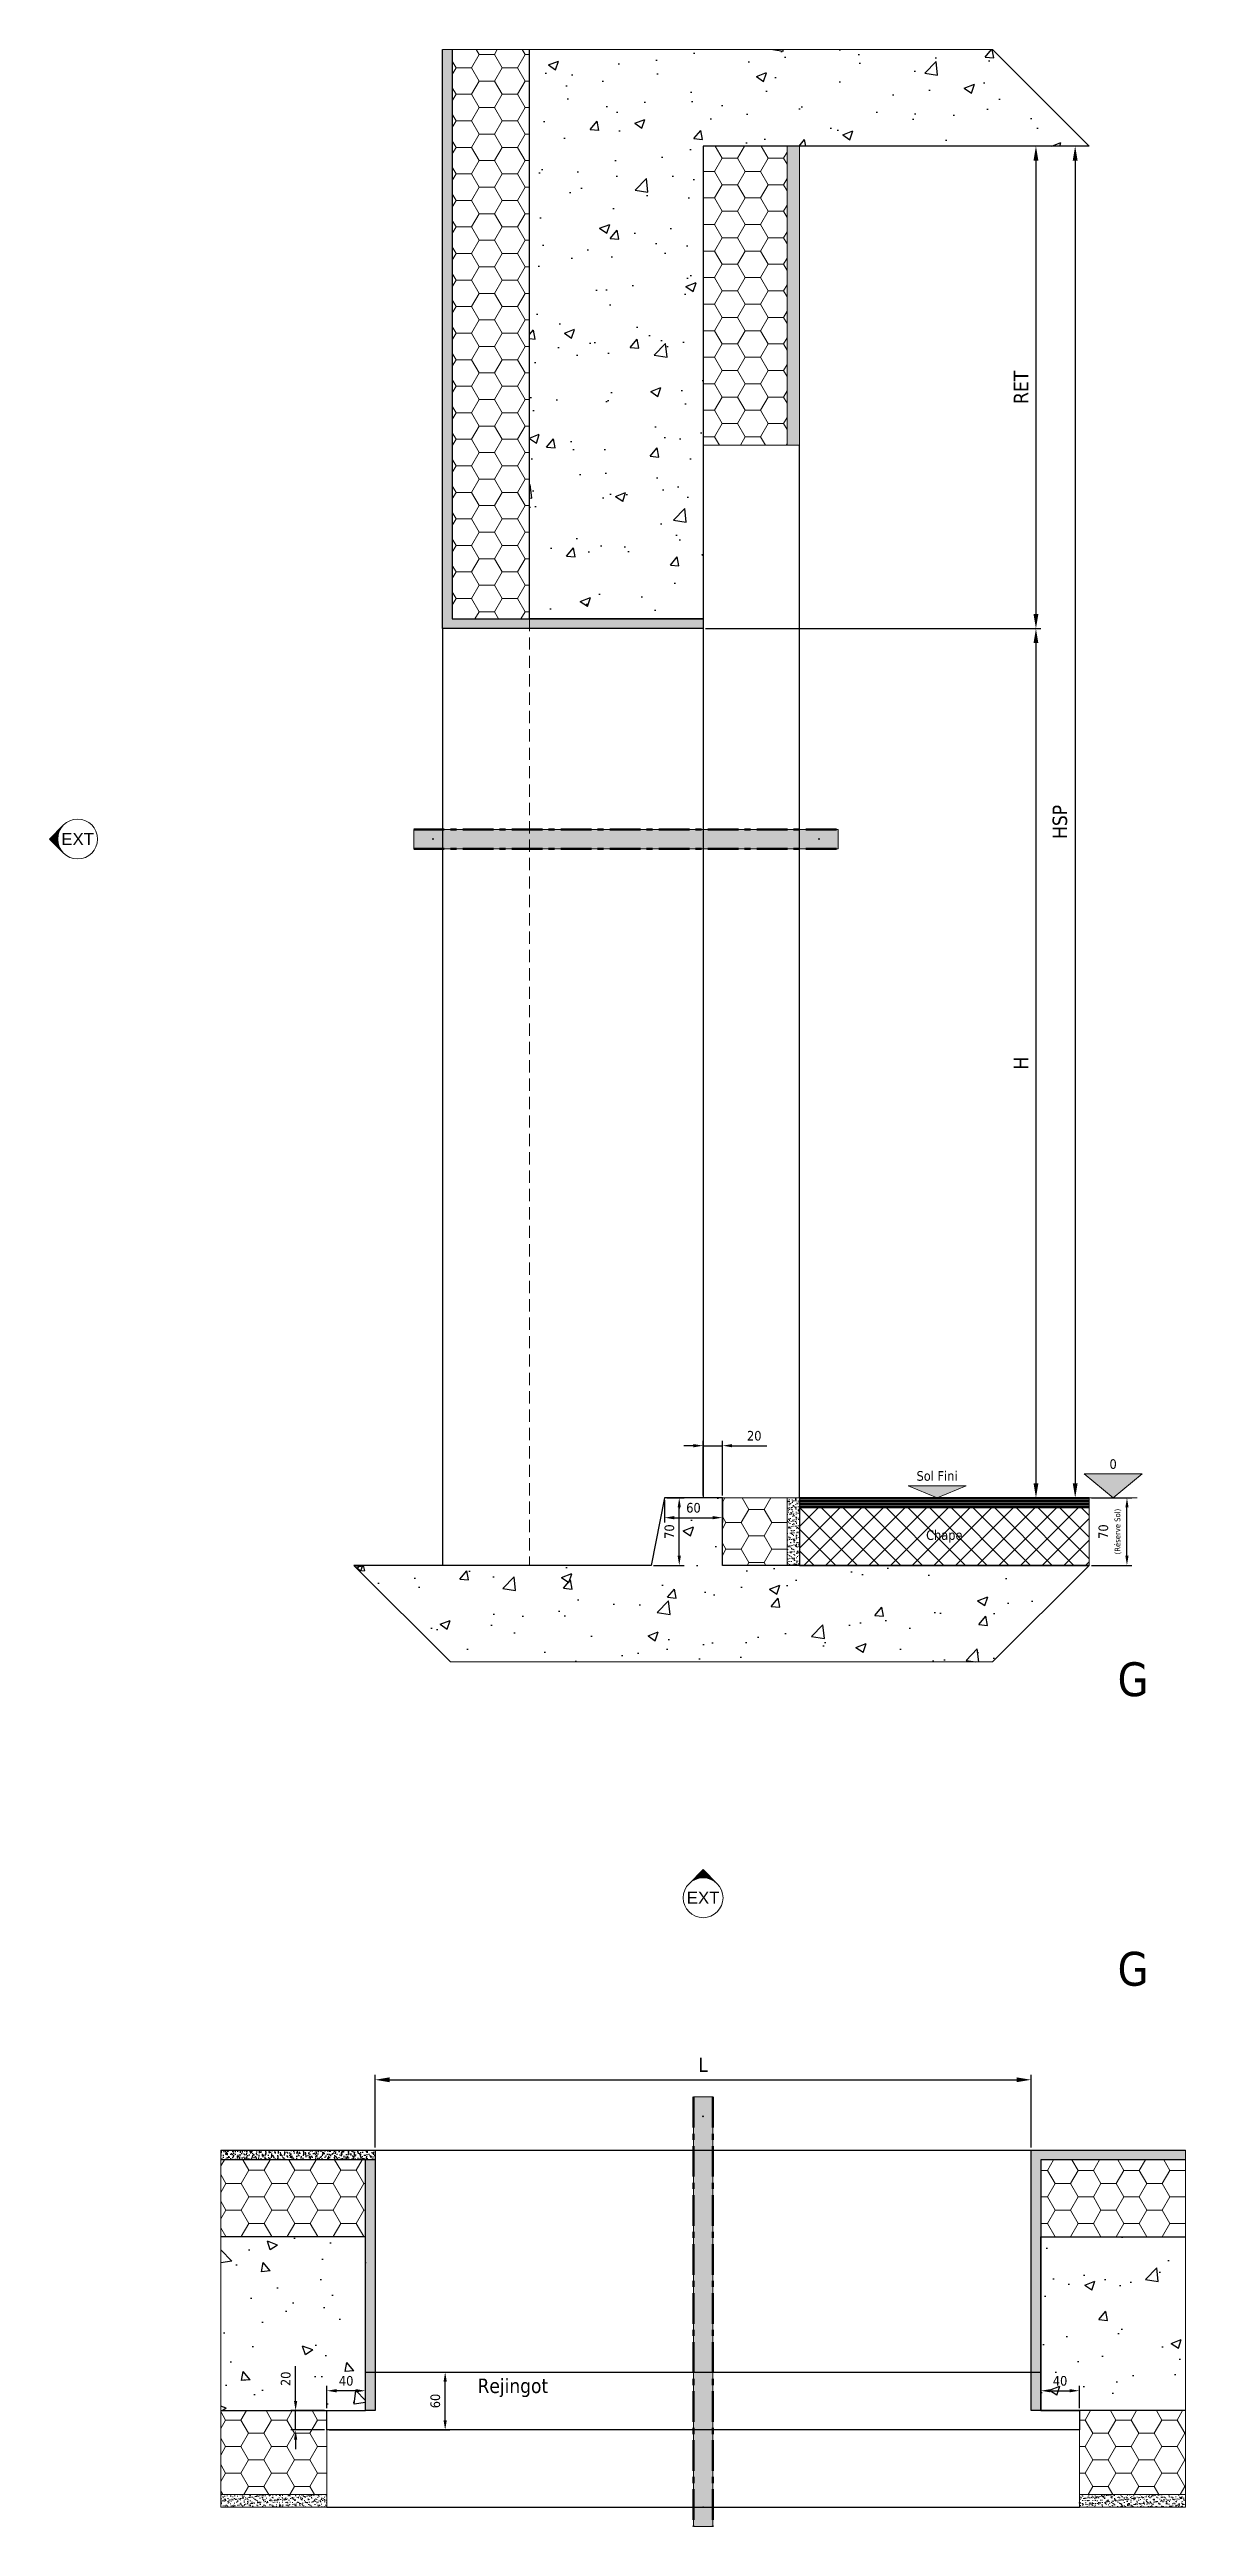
# Model space of a CAD drawing. Header units: millimetres. Extents: x -20000 to 230000, y -17405 to 25402.
# Drawn here: x 64340 to 65518, y 4028 to 6594 of the extents above; entities that cross this region are included whole.
import ezdxf
from ezdxf.enums import TextEntityAlignment as Align

# ---------------------------------------------------------------- set-up
doc = ezdxf.new("R2010")
doc.units = ezdxf.units.MM
doc.header["$PDMODE"] = 35
doc.header["$PDSIZE"] = 0.5
doc.linetypes.add('AXES', pattern=[50.800000000000004, 31.75, -6.35, 6.35, -6.35])
doc.linetypes.add('CACHE', pattern=[9.524999999999999, 6.35, -3.175])
doc.layers.get('0').update_dxf_attribs({"lineweight": 13})
doc.layers.get('Defpoints').update_dxf_attribs({"true_color": 0xc2a584})
for name, color, linetype, lineweight in [('0 - 1 (validé)', 3, 'Continuous', 13), ('1 - Axe', 1, 'AXES', 0), ('1 - BETON', 251, 'Continuous', 25), ('1 - Béton', 251, 'Continuous', 25), ('1 - Cotation', 32, 'Continuous', 13), ('1 - INTERROMPU', 253, 'CACHE', 13), ('1 - Isolant', 132, 'Continuous', 13), ('1 - Platre', 252, 'Continuous', 13), ('1 - Texte', 7, 'Continuous', 13), ('Texte', 7, 'Continuous', 13)]:
    doc.layers.add(name, color=color, linetype=linetype, lineweight=lineweight)
for name, color, linetype, lineweight, plot in [('0 - Invisible', 43, 'Continuous', 0, False), ('0 - Trame', 1, 'Continuous', 0, False), ('Non visible', 163, 'Continuous', 25, False)]:
    doc.layers.add(name, color=color, linetype=linetype, lineweight=lineweight, plot=plot)
doc.layers.add('1 - Cache', color=7, linetype='Continuous', lineweight=0, true_color=0xffffff)
doc.styles.get("Standard").update_dxf_attribs({"font": 'ARIALUNI.TTF'})
doc.styles.add('Texte Poralu', font='tahomabd.ttf')
doc.dimstyles.new('100 - 1000', dxfattribs={"dimtxt": 15, "dimasz": 15, "dimexe": 5, "dimexo": 2.5, "dimgap": 8, "dimtad": 1, "dimdec": 1, "dimtxsty": 'Texte Poralu', "dimcen": 10, "dimazin": 0, "dimtfac": 1, "dimtdec": 1, "dimtmove": 0, "dimatfit": 3, "dimfxl": 1, "dimarcsym": 0})
doc.dimstyles.new('30 - 1000', dxfattribs={"dimtxt": 10, "dimasz": 10, "dimexe": 5, "dimexo": 2.5, "dimgap": 5, "dimtad": 1, "dimdec": 1, "dimtxsty": 'Texte Poralu', "dimcen": 5, "dimazin": 0, "dimtfac": 1, "dimtdec": 1, "dimtmove": 0, "dimatfit": 3, "dimfxl": 1, "dimarcsym": 0})

msp = doc.modelspace()

# ---------------------------------------------------------------- texts
at = {"layer": '1 - Texte', "insert": (64783.64020490275, 4181.175707928429), "char_height": 15, "attachment_point": 1, "style": 'Texte Poralu'}
msp.add_mtext_dynamic_manual_height_columns('Rejingot', width=98.00237297415151, gutter_width=300, heights=[0], dxfattribs=at)

# ---------------------------------------------------------------- blocks, each defined once
blk = doc.blocks.new('*U441')
at = {"layer": '1 - Isolant'}
h = blk.add_hatch(dxfattribs=at)
h.set_pattern_fill('HONEY', color=256, scale=5, style=0)
h.set_pattern_definition([(0, (110.0000906813123, 79.99999999999812), (23.8125, 13.748153225), [15.875, -31.75]), (120, (110.0000906813123, 79.99999999999812), (-23.81249994797095, 13.74815331511695), [15.87499999999995, -31.7499999999999]), (59.99999999999999, (110.0000906813123, 79.99999999999812), (5.202904551637744e-08, 27.49630654011694), [-31.75, 15.875])])
h.paths.add_polyline_path([(-149.9999933903616, 0), (0, -9.094947017729282e-13), (-8.952838470577262e-13, 79.99999999999818), (-149.9999933903625, 79.99999999999906)])
at = {"layer": '0 - Invisible'}
blk.add_lwpolyline([(-149.9999933903625, 79.99999999999906), (-149.9999933903616, 0)], dxfattribs=at)
at = {"layer": '1 - Isolant'}
blk.add_lwpolyline([(-149.9999933903616, 0), (0, 0), (0, 0), (0, -9.094947017729282e-13), (-8.952838470577262e-13, 79.99999999999818), (-149.9999933903625, 79.99999999999906)], dxfattribs=at)
blk = doc.blocks.new('*U1389')
at = {"layer": '1 - Isolant'}
h = blk.add_hatch(dxfattribs=at)
h.set_pattern_fill('HONEY', color=256, scale=5)
h.set_pattern_definition([(0, (204.9998914205589, -1.4210854715202e-14), (23.8125, 13.748153225), [15.875, -31.75]), (120, (204.9998914205589, -1.4210854715202e-14), (-23.81249994797095, 13.74815331511695), [15.87499999999996, -31.74999999999991]), (59.99999999999999, (204.9998914205589, -1.4210854715202e-14), (5.202904551637744e-08, 27.49630654011694), [-31.75, 15.875])])
h.paths.add_polyline_path([(-149.9999999999709, -87.00000000000001), (-149.9999999999709, 0), (-40.00007220401312, 0), (-40.00007220401312, -87.00000000000001)])
at = {"layer": '1 - Platre'}
h = blk.add_hatch(dxfattribs=at)
h.set_pattern_fill('AR-SAND', color=256, scale=0.1)
h.set_pattern_definition([(37.50000000000001, (204.9998914205589, -1.4210854715202e-14), (-0.1600031295984046, 4.894132373293424), [0, -3.860800000000001, 0, -4.318000000000001, 0, -4.1275]), (7.499999999999999, (204.9998914205589, -1.4210854715202e-14), (4.495232831380027, 7.168251005683543), [0, -2.0828, 0, -3.4798, 0, -1.3335]), (327.5, (201.8756914205589, -1.4210854715202e-14), (7.90992370241458, 0.01437184678545691), [0, -1.27, 0, -4.572, 0, -5.969]), (317.5, (201.8756914205589, -1.4210854715202e-14), (7.635564524722972, 2.229293232572162), [0, -0.635, 0, -2.9972, 0, -3.429])])
h.paths.add_polyline_path([(-149.9999999999709, -100), (-149.9999999999709, -87.00000000000001), (-40.00007220401312, -87.00000000000001), (-40.00007220401312, -100)])
at = {"layer": '0 - Invisible'}
for points in [[(-149.9999999999709, -87.00000000000001), (-149.9999999999709, 0)], [(-149.9999999999709, -100), (-149.9999999999709, -87.00000000000001)]]:
    blk.add_lwpolyline(points, dxfattribs=at)
at = {"layer": '1 - Isolant'}
blk.add_lwpolyline([(-149.9999999999709, 0), (-40.00007220401312, 0), (-40.00007220401312, -87.00000000000001), (-149.9999999999709, -87.00000000000001)], dxfattribs=at)
at = {"layer": '1 - Platre'}
blk.add_lwpolyline([(-149.9999999999709, -87.00000000000001), (-40.00007220401312, -87.00000000000001), (-40.00007220401312, -100), (-149.9999999999709, -100)], dxfattribs=at)
blk = doc.blocks.new('*U1390')
at = {"layer": '1 - Isolant'}
h = blk.add_hatch(dxfattribs=at)
h.set_pattern_fill('HONEY', color=256, scale=5)
h.set_pattern_definition([(0, (79.99994836091537, -1.4210854715202e-14), (23.8125, 13.748153225), [15.875, -31.75]), (120, (79.99994836091537, -1.4210854715202e-14), (-23.81249994797095, 13.74815331511695), [15.87499999999996, -31.74999999999991]), (59.99999999999999, (79.99994836091537, -1.4210854715202e-14), (5.202904551637744e-08, 27.49630654011694), [-31.75, 15.875])])
h.paths.add_polyline_path([(150.0000385328185, -87.00000000000001), (150.0000385328185, 0), (39.99990982809688, 0), (39.99990982809688, -87.00000000000001)])
at = {"layer": '1 - Platre'}
h = blk.add_hatch(dxfattribs=at)
h.set_pattern_fill('AR-SAND', color=256, scale=0.1)
h.set_pattern_definition([(37.50000000000001, (79.99994836091537, -1.4210854715202e-14), (-0.1600031295984046, 4.894132373293424), [0, -3.860800000000001, 0, -4.318000000000001, 0, -4.1275]), (7.499999999999999, (79.99994836091537, -1.4210854715202e-14), (4.495232831380027, 7.168251005683543), [0, -2.0828, 0, -3.4798, 0, -1.3335]), (327.5, (76.87574836091537, -1.4210854715202e-14), (7.90992370241458, 0.01437184678545691), [0, -1.27, 0, -4.572, 0, -5.969]), (317.5, (76.87574836091537, -1.4210854715202e-14), (7.635564524722972, 2.229293232572162), [0, -0.635, 0, -2.9972, 0, -3.429])])
h.paths.add_polyline_path([(150.0000385328185, -100), (150.0000385328185, -87.00000000000001), (39.99990982809688, -87.00000000000001), (39.99990982809688, -100)])
at = {"layer": '0 - Invisible'}
for points in [[(150.0000385328185, -87.00000000000001), (150.0000385328185, 0)], [(150.0000385328185, -100), (150.0000385328185, -87.00000000000001)]]:
    blk.add_lwpolyline(points, dxfattribs=at)
at = {"layer": '1 - Isolant'}
blk.add_lwpolyline([(150.0000385328185, 0), (39.99990982809688, 0), (39.99990982809688, -87.00000000000001), (150.0000385328185, -87.00000000000001)], dxfattribs=at)
at = {"layer": '1 - Platre'}
blk.add_lwpolyline([(150.0000385328185, -87.00000000000001), (39.99990982809688, -87.00000000000001), (39.99990982809688, -100), (150.0000385328185, -100)], dxfattribs=at)
blk = doc.blocks.new('*U442')
at = {"layer": '1 - Isolant'}
h = blk.add_hatch(dxfattribs=at)
h.set_pattern_fill('HONEY', color=256, scale=5, style=0)
h.set_pattern_definition([(0, (110.0000906813141, 79.99999999999812), (23.8125, 13.748153225), [15.875, -31.75]), (120, (110.0000906813141, 79.99999999999812), (-23.81249994797095, 13.74815331511695), [15.87499999999995, -31.7499999999999]), (59.99999999999999, (110.0000906813141, 79.99999999999812), (5.202904551637744e-08, 27.49630654011694), [-31.75, 15.875])])
h.paths.add_polyline_path([(-149.9999933903616, 0), (1.818989403545856e-12, -9.094947017729282e-13), (9.237055564881302e-13, 79.99999999999818), (-149.9999933903625, 79.99999999999906)])
at = {"layer": '0 - Invisible'}
blk.add_lwpolyline([(-149.9999933903625, 79.99999999999906), (-149.9999933903616, 0)], dxfattribs=at)
at = {"layer": '1 - Isolant'}
blk.add_lwpolyline([(-149.9999933903616, 0), (0, 0), (0, 0), (1.818989403545856e-12, -9.094947017729282e-13), (9.237055564881302e-13, 79.99999999999818), (-149.9999933903625, 79.99999999999906)], dxfattribs=at)
blk = doc.blocks.new('*D1437')
at = {"layer": '1 - Cotation', "color": 0, "lineweight": -2, "transparency": 16777216}
for p, q in [((64677.49986391538, 4420.428416253084), (64677.49986391538, 4495.743389969402)), ((65357.49999169959, 4420.428078769466), (65357.49999169959, 4495.743389969402)), ((64692.49986391538, 4490.743389969402), (65342.49999169959, 4490.743389969402))]:
    blk.add_line(p, q, dxfattribs=at)
at = {"layer": '1 - Cotation', "color": 0, "transparency": 16777216}
for points in [[(64692.49986391538, 4493.243389969402), (64692.49986391538, 4488.243389969402), (64677.49986391538, 4490.743389969402)], [(65342.49999169959, 4493.243389969402), (65342.49999169959, 4488.243389969402), (65357.49999169959, 4490.743389969402)]]:
    blk.add_solid(points, dxfattribs=at)
at = {"layer": 'Defpoints', "color": 0, "transparency": 16777216}
for p in [(65357.49999169959, 4490.743389969402), (64677.49986391538, 4417.928416253084), (65357.49999169959, 4417.928078769466)]:
    blk.add_point(p, dxfattribs=at)
at = {"layer": '1 - Cotation', "color": 0, "transparency": 16777216, "insert": (65017.49992780748, 4506.243389969402), "char_height": 15, "attachment_point": 5, "style": 'Texte Poralu'}
blk.add_mtext('L', dxfattribs=at)
blk = doc.blocks.new('*U435')
at = {"layer": '1 - BETON'}
h = blk.add_hatch(dxfattribs=at)
h.set_pattern_fill('CONCRETE', color=256, scale=15, style=0, pattern_type=2)
h.set_pattern_definition([(49.99999999999999, (-49.99996146718152, -20.00000000000003), (107.589027390113, -9.412820247389266), [11.25, -123.75]), (355, (-49.99996146718152, -20.00000000000003), (-20.81270004195, 112.8288200550018), [9, -99]), (100.4514, (-41.03420946718152, -20.78440100000003), (86.77640725710323, 103.415931309143), [9.5610285, -105.1713168]), (46.18420000000002, (-49.99996146718152, 9.999999999999977), (160.0861572938467, -24.82785214935271), [16.87499999999996, -185.6249999999997]), (96.6356, (-36.65944971718152, 7.931003949999974), (140.1994058323055, 146.1176806350663), [14.3415432, -157.75695]), (351.1842, (-49.99996146718152, 9.999999999999977), (140.1992917700441, 146.1177901387987), [13.5, -148.5]), (21, (-34.99996146718152, 2.499999999999975), (89.53605781776925, -60.39283359980082), [11.25, -123.75]), (326.0000000000001, (-34.99996146718152, 2.499999999999975), (36.49729978823726, 108.772506757028), [9, -99]), (71.4514, (-27.53862651718151, -2.532740900000025), (126.0333942872235, 48.37957450649286), [9.5610285, -105.1713168]), (37.50000000000001, (-49.99996146718152, -20.00000000000003), (1.8239782975936, 49.93407807469672), [0, -97.8, 0, -100.5, 0, -99.375]), (7.499999999999999, (-49.99996146718152, -20.00000000000003), (39.46043061632229, 59.16175678235403), [0, -57.3, 0, -95.55, 0, -37.875]), (327.5, (-83.44996146718152, -20.00000000000003), (80.07336542586135, -3.383230760156963), [0, -37.5, 0, -117, 0, -155.25]), (317.5, (-98.44996146718152, -20.00000000000003), (87.47792540135794, 15.01574734984766), [0, -48.75, 0, -77.69999999999999, 0, -110.25])])
h.paths.add_polyline_path([(150.0000385328185, 179.9999999999999), (150.0000385328185, 0), (0, 0), (0, 180)])
at = {"layer": '0 - Invisible'}
blk.add_lwpolyline([(150.0000385328185, 179.9999999999999), (150.0000385328185, 0)], dxfattribs=at)
at = {"layer": '1 - BETON'}
blk.add_lwpolyline([(150.0000385328185, 0), (0, 0), (0, 180), (150.0000385328185, 179.9999999999999)], dxfattribs=at)
blk = doc.blocks.new('*U434')
at = {"layer": '1 - BETON'}
h = blk.add_hatch(dxfattribs=at)
h.set_pattern_fill('CONCRETE', color=256, scale=15, style=0, pattern_type=2)
h.set_pattern_definition([(49.99999999999999, (-50.00000000000003, -20.00000000000003), (107.589027390113, -9.412820247389266), [11.25, -123.75]), (355, (-50.00000000000003, -20.00000000000003), (-20.81270004195, 112.8288200550018), [9, -99]), (100.4514, (-41.03424800000003, -20.78440100000002), (86.77640725710323, 103.415931309143), [9.5610285, -105.1713168]), (46.18420000000002, (-50.00000000000003, 9.999999999999977), (160.0861572938467, -24.82785214935271), [16.87499999999996, -185.6249999999997]), (96.6356, (-36.65948825000003, 7.931003949999974), (140.1994058323055, 146.1176806350663), [14.3415432, -157.75695]), (351.1842, (-50.00000000000003, 9.999999999999977), (140.1992917700441, 146.1177901387987), [13.5, -148.5]), (21, (-35.00000000000003, 2.499999999999975), (89.53605781776925, -60.39283359980082), [11.25, -123.75]), (326.0000000000001, (-35.00000000000003, 2.499999999999975), (36.49729978823726, 108.772506757028), [9, -99]), (71.4514, (-27.53866505000002, -2.532740900000025), (126.0333942872235, 48.37957450649286), [9.5610285, -105.1713168]), (37.50000000000001, (-50.00000000000003, -20.00000000000003), (1.8239782975936, 49.93407807469672), [0, -97.8, 0, -100.5, 0, -99.375]), (7.499999999999999, (-50.00000000000003, -20.00000000000003), (39.46043061632229, 59.16175678235403), [0, -57.3, 0, -95.55, 0, -37.875]), (327.5, (-83.45000000000003, -20.00000000000003), (80.07336542586135, -3.383230760156963), [0, -37.5, 0, -117, 0, -155.25]), (317.5, (-98.45000000000003, -20.00000000000003), (87.47792540135794, 15.01574734984766), [0, -48.75, 0, -77.69999999999999, 0, -110.25])])
h.paths.add_polyline_path([(150, 179.9999999999999), (150, 0), (0, 0), (0, 180)])
at = {"layer": '0 - Invisible'}
blk.add_lwpolyline([(150, 179.9999999999999), (150, 0)], dxfattribs=at)
at = {"layer": '1 - BETON'}
blk.add_lwpolyline([(150, 0), (0, 0), (0, 180), (150, 179.9999999999999)], dxfattribs=at)
blk = doc.blocks.new('*D1438')
at = {"layer": '1 - Cotation', "color": 0, "lineweight": -2, "transparency": 16777216}
for p, q in [((64669.99987917117, 4187.928406744628), (64755.12176650812, 4187.928406744628)), ((64750.12176650812, 4137.928406744617), (64750.12176650812, 4177.928406744628)), ((64629.99990323918, 4127.928406744617), (64755.12176650812, 4127.928406744617))]:
    blk.add_line(p, q, dxfattribs=at)
at = {"layer": '1 - Cotation', "color": 0, "transparency": 16777216}
for points in [[(64748.45509984146, 4177.928406744628), (64751.78843317478, 4177.928406744628), (64750.12176650812, 4187.928406744628)], [(64748.45509984146, 4137.928406744617), (64751.78843317478, 4137.928406744617), (64750.12176650812, 4127.928406744617)]]:
    blk.add_solid(points, dxfattribs=at)
at = {"layer": 'Defpoints', "color": 0, "transparency": 16777216}
for p in [(64667.49987917117, 4187.928406744628), (64750.12176650812, 4187.928406744628), (64627.49990323918, 4127.928406744617)]:
    blk.add_point(p, dxfattribs=at)
at = {"layer": '1 - Cotation', "color": 0, "transparency": 16777216, "insert": (64739.91693104808, 4157.928406744633), "char_height": 10, "attachment_point": 5, "rotation": 90, "style": 'Texte Poralu'}
blk.add_mtext('60', dxfattribs=at)
blk = doc.blocks.new('*D1439')
at = {"layer": '1 - Cotation', "color": 0, "lineweight": -2, "transparency": 16777216}
for p, q in [((64627.49997544319, 4150.428406744617), (64627.49997544319, 4173.551336453995)), ((64657.49997544319, 4168.551336453995), (64637.49997544319, 4168.551336453995)), ((64667.49997544319, 4150.428406744617), (64667.49997544319, 4173.551336453995))]:
    blk.add_line(p, q, dxfattribs=at)
at = {"layer": '1 - Cotation', "color": 0, "transparency": 16777216}
for points in [[(64637.49997544319, 4170.218003120662), (64637.49997544319, 4166.884669787328), (64627.49997544319, 4168.551336453995)], [(64657.49997544319, 4170.218003120662), (64657.49997544319, 4166.884669787328), (64667.49997544319, 4168.551336453995)]]:
    blk.add_solid(points, dxfattribs=at)
at = {"layer": 'Defpoints', "color": 0, "transparency": 16777216}
for p in [(64627.49997544319, 4168.551336453995), (64627.49997544319, 4147.928406744617), (64667.49997544319, 4147.928406744617)]:
    blk.add_point(p, dxfattribs=at)
at = {"layer": '1 - Cotation', "color": 0, "transparency": 16777216, "insert": (64647.49997544319, 4178.756171914035), "char_height": 10, "attachment_point": 5, "style": 'Texte Poralu'}
blk.add_mtext('40', dxfattribs=at)
blk = doc.blocks.new('*D1440')
at = {"layer": '1 - Cotation', "color": 0, "lineweight": -2, "transparency": 16777216}
for p, q in [((65367.4999754432, 4150.428406744617), (65367.4999754432, 4173.551336453995)), ((65377.4999754432, 4168.551336453995), (65397.50006561512, 4168.551336453995)), ((65407.50006561512, 4150.428406744617), (65407.50006561512, 4173.551336453995))]:
    blk.add_line(p, q, dxfattribs=at)
at = {"layer": '1 - Cotation', "color": 0, "transparency": 16777216}
for points in [[(65377.4999754432, 4170.218003120662), (65377.4999754432, 4166.884669787328), (65367.4999754432, 4168.551336453995)], [(65397.50006561512, 4170.218003120662), (65397.50006561512, 4166.884669787328), (65407.50006561512, 4168.551336453995)]]:
    blk.add_solid(points, dxfattribs=at)
at = {"layer": 'Defpoints', "color": 0, "transparency": 16777216}
for p in [(65407.50006561512, 4168.551336453995), (65367.4999754432, 4147.928406744617), (65407.50006561512, 4147.928406744617)]:
    blk.add_point(p, dxfattribs=at)
at = {"layer": '1 - Cotation', "color": 0, "transparency": 16777216, "insert": (65387.50002052916, 4178.756171914035), "char_height": 10, "attachment_point": 5, "style": 'Texte Poralu'}
blk.add_mtext('40', dxfattribs=at)
blk = doc.blocks.new('*U1391')
at = {"layer": '1 - Cache'}
blk.add_hatch(color=256, dxfattribs=at).paths.add_polyline_path([(-10.00098641521721, 19.99950676198393), (-9.97903840574168, -425.000498093618), (10.02096156993235, -424.9995116662377), (9.999013560456817, 20.00049318936413)])
at = {"layer": '0 - Invisible'}
blk.add_lwpolyline([(-10.00098641521721, 19.99950676198393), (-9.97903840574168, -425.000498093618), (10.02096156993235, -424.9995116662377), (9.999013560456817, 20.00049318936413)], close=True, dxfattribs=at)
for p in [(0, 0), (0.01997515471514385, -405.0000049042537)]:
    blk.add_point(p, dxfattribs=at)
at = {"layer": '1 - Axe', "lineweight": 50}
for p, q in [((-10.00098641521721, 19.99950676198393), (-9.97903840574168, -425.000498093618)), ((9.999013560456817, 20.00049318936413), (10.02096156993235, -424.9995116662377))]:
    blk.add_line(p, q, dxfattribs=at)
blk = doc.blocks.new('*U498')
at = {"layer": '1 - BETON'}
h = blk.add_hatch(dxfattribs=at)
h.set_pattern_fill('AR-SAND', color=256, scale=0.1)
h.set_pattern_definition([(37.50000000000001, (49.99994055178092, -59.99999524586235), (-0.1600031295984046, 4.894132373293424), [0, -3.860800000000001, 0, -4.318000000000001, 0, -4.1275]), (7.499999999999999, (49.99994055178092, -59.99999524586235), (4.495232831380027, 7.168251005683543), [0, -2.0828, 0, -3.4798, 0, -1.3335]), (327.5, (46.87574055178092, -59.99999524586235), (7.90992370241458, 0.01437184678545762), [0, -1.27, 0, -4.572, 0, -5.969]), (317.5, (46.87574055178092, -59.99999524586235), (7.635564524722972, 2.229293232572163), [0, -0.635, 0, -2.9972, 0, -3.429])])
h.paths.add_polyline_path([(-150.0000594482191, 10), (-150.0000594482191, 0), (0, 0), (0, -259.9999952458624), (10, -259.9999952458624), (10, 10)])
at = {"layer": '0 - Invisible'}
blk.add_lwpolyline([(-150.0000594482191, 10), (-150.0000594482191, 0)], dxfattribs=at)
at = {"layer": '1 - BETON'}
blk.add_lwpolyline([(-150.0000594482191, 0), (0, 0), (0, -259.9999952458624), (10, -259.9999952458624), (10, 10), (-150.0000594482191, 10)], dxfattribs=at)
blk = doc.blocks.new('*U679')
at = {"layer": '1 - BETON'}
h = blk.add_hatch(dxfattribs=at)
h.set_pattern_fill('AR-SAND', color=256, scale=0.1)
h.set_pattern_definition([(37.50000000000001, (0, -59.9999999998895), (-0.1600031295984046, 4.894132373293424), [0, -3.860800000000001, 0, -4.318000000000001, 0, -4.1275]), (7.499999999999999, (0, -59.9999999998895), (4.495232831380027, 7.168251005683543), [0, -2.0828, 0, -3.4798, 0, -1.3335]), (327.5, (-3.1242, -59.9999999998895), (7.90992370241458, 0.01437184678545762), [0, -1.27, 0, -4.572, 0, -5.969]), (317.5, (-3.1242, -59.9999999998895), (7.635564524722972, 2.229293232572163), [0, -0.635, 0, -2.9972, 0, -3.429])])
h.paths.add_polyline_path([(9.999999999999963, -259.9999999998895), (10, 0), (0, 0), (-3.673940397442059e-14, -259.9999999998895)])
at = {"layer": '0 - Invisible'}
blk.add_line((-3.673940397442059e-14, -259.9999999998895), (9.999999999999963, -259.9999999998895), dxfattribs=at)
at = {"layer": '1 - BETON'}
blk.add_lwpolyline([(9.999999999999963, -259.9999999998895), (10, 0), (0, 0), (-3.673940397442059e-14, -259.9999999998895)], dxfattribs=at)
blk = doc.blocks.new('*U680')
at = {"layer": '1 - BETON'}
h = blk.add_hatch(dxfattribs=at)
h.set_pattern_fill('AR-SAND', color=256, scale=0.1)
h.set_pattern_definition([(37.50000000000001, (0, 40.00006681227478), (-0.1600031295984046, 4.894132373293424), [0, -3.860800000000001, 0, -4.318000000000001, 0, -4.1275]), (7.499999999999999, (0, 40.00006681227478), (4.495232831380027, 7.168251005683543), [0, -2.0828, 0, -3.4798, 0, -1.3335]), (327.5, (-3.1242, 40.00006681227478), (7.90992370241458, 0.01437184678545762), [0, -1.27, 0, -4.572, 0, -5.969]), (317.5, (-3.1242, 40.00006681227478), (7.635564524722972, 2.229293232572163), [0, -0.635, 0, -2.9972, 0, -3.429])])
h.paths.add_polyline_path([(9.999999999999964, -159.9999331877252), (10, 3.979039320256561e-13), (0, 0), (-3.673940397442059e-14, -159.9999331877256)])
at = {"layer": '0 - Invisible'}
blk.add_line((-3.673940397442059e-14, -159.9999331877256), (9.999999999999964, -159.9999331877252), dxfattribs=at)
at = {"layer": '1 - BETON'}
blk.add_lwpolyline([(9.999999999999964, -159.9999331877252), (10, 3.979039320256561e-13), (0, 0), (-3.673940397442059e-14, -159.9999331877256)], dxfattribs=at)
blk = doc.blocks.new('*D1444')
at = {"layer": '1 - Cotation', "color": 0, "lineweight": -2, "transparency": 16777216}
for p, q in [((64595.09169018007, 4157.928406744617), (64595.09169018007, 4193.90557262776)), ((64624.99990323918, 4147.928406744617), (64590.09169018007, 4147.928406744617)), ((64595.09169018007, 4127.928406744617), (64595.09169018007, 4147.928406744617)), ((64624.99990323918, 4127.928406744617), (64590.09169018007, 4127.928406744617)), ((64595.09169018007, 4117.928406744617), (64595.09169018007, 4107.928406744617))]:
    blk.add_line(p, q, dxfattribs=at)
at = {"layer": '1 - Cotation', "color": 0, "transparency": 16777216}
for points in [[(64593.4250235134, 4157.928406744617), (64596.75835684673, 4157.928406744617), (64595.09169018007, 4147.928406744617)], [(64593.4250235134, 4117.928406744617), (64596.75835684673, 4117.928406744617), (64595.09169018007, 4127.928406744617)]]:
    blk.add_solid(points, dxfattribs=at)
at = {"layer": 'Defpoints', "color": 0, "transparency": 16777216}
for p in [(64595.09169018007, 4147.928406744617), (64627.49990323918, 4147.928406744617), (64627.49990323918, 4127.928406744617)]:
    blk.add_point(p, dxfattribs=at)
at = {"layer": '1 - Cotation', "color": 0, "transparency": 16777216, "insert": (64584.88685472003, 4180.916989686199), "char_height": 10, "attachment_point": 5, "rotation": 90, "style": 'Texte Poralu'}
blk.add_mtext('20', dxfattribs=at)
blk = doc.blocks.new('*U189')
h = blk.add_hatch(color=256)
edge = h.paths.add_edge_path()
edge.add_line((-2.072522045462071e-13, 29.16815472393788), (-14.58407736196905, 14.58407736197051))
edge.add_arc((1.103117597267565e-11, -1.326938559031979e-11), 20.62500000001327, 90.00000000003098, 134.9999999999927, ccw=False)
edge.add_arc((-8.900435943814897e-12, -8.125056183416809e-12), 20.62500000000813, 45.00000000000222, 89.99999999997573, ccw=False)
edge.add_line((14.58407736196884, 14.58407736197071), (-2.060573933704291e-13, 29.16815472393788))
for p, q in [((0.00170546913411465, 29.16815472393787), (-14.58407736197124, 14.58407736196831)), ((14.58407736196884, 14.58407736197071), (0.00170546913411465, 29.16815472393787))]:
    blk.add_line(p, q)
blk.add_circle((0, 0), 20.625)
at = {"insert": (0, 0), "char_height": 12.5, "attachment_point": 5}
blk.add_mtext('EXT', dxfattribs=at)
blk = doc.blocks.new('*U791')
at = {"layer": '1 - Isolant'}
h = blk.add_hatch(dxfattribs=at)
h.set_pattern_fill('HONEY', color=256, scale=5)
h.set_pattern_definition([(0, (-58597.14088961168, -19597.49265059336), (23.8125, 13.748153225), [15.875, -31.75]), (120, (-58597.14088961168, -19597.49265059336), (-23.81249994797095, 13.74815331511695), [15.87499999999993, -31.74999999999986]), (59.99999999999999, (-58597.14088961168, -19597.49265059336), (5.202904551637744e-08, 27.49630654011694), [-31.75, 15.875])])
h.paths.add_polyline_path([(2.725282261406431e-10, -500.0000000000317), (87.00000000025797, -500.0000000000317), (86.99999999999818, -190), (-1.818989403545856e-12, -190)])
at = {"layer": '1 - Platre'}
h = blk.add_hatch(dxfattribs=at)
h.set_pattern_fill('AR-SAND', color=256, scale=0.1)
h.set_pattern_definition([(37.50000000000001, (-58597.14088961168, -19597.49265059336), (-0.1600031295984046, 4.894132373293424), [0, -3.860800000000001, 0, -4.318000000000001, 0, -4.1275]), (7.499999999999999, (-58597.14088961168, -19597.49265059336), (4.495232831380027, 7.168251005683543), [0, -2.0828, 0, -3.4798, 0, -1.3335]), (327.5, (-58600.26508961168, -19597.49265059336), (7.90992370241458, 0.01437184678545691), [0, -1.27, 0, -4.572, 0, -5.969]), (317.5, (-58600.26508961168, -19597.49265059336), (7.635564524722972, 2.229293232572162), [0, -0.635, 0, -2.9972, 0, -3.429])])
h.paths.add_polyline_path([(100.0000000002652, -500.0000000000317), (99.99999999999818, -190), (86.99999999999818, -190), (87.00000000025797, -500.0000000000317)])
at = {"layer": '0 - Invisible'}
for points in [[(2.725282261406431e-10, -500.0000000000317), (87.00000000025797, -500.0000000000317)], [(87.00000000025797, -500.0000000000317), (100.0000000002652, -500.0000000000317)]]:
    blk.add_lwpolyline(points, dxfattribs=at)
at = {"layer": '1 - Isolant'}
blk.add_lwpolyline([(87.00000000025797, -500.0000000000317), (86.99999999999818, -190), (-1.818989403545856e-12, -190), (2.725282261406431e-10, -500.0000000000317)], dxfattribs=at)
at = {"layer": '1 - Platre'}
blk.add_lwpolyline([(100.0000000002652, -500.0000000000317), (99.99999999999818, -190), (86.99999999999818, -190), (87.00000000025797, -500.0000000000317)], dxfattribs=at)
blk = doc.blocks.new('*U789')
at = {"layer": '1 - Isolant'}
h = blk.add_hatch(dxfattribs=at)
h.set_pattern_fill('HONEY', color=256, scale=5, style=0)
h.set_pattern_definition([(0, (-80.00000000000001, 429.9999999999841), (23.8125, 13.748153225), [15.875, -31.75]), (120, (-80.00000000000001, 429.9999999999841), (-23.81249994797095, 13.74815331511695), [15.87499999999994, -31.74999999999989]), (59.99999999999999, (-80.00000000000001, 429.9999999999841), (5.202904551637744e-08, 27.49630654011694), [-31.75, 15.875])])
h.paths.add_polyline_path([(-79.99999999999999, 589.999999999985), (3.612588743775921e-14, 589.999999999985), (1.77635683940025e-15, -9.094947017729282e-13), (-80.00000000000003, -9.094947017729282e-13)])
at = {"layer": '0 - Invisible'}
blk.add_lwpolyline([(-79.99999999999999, 589.999999999985), (3.612588743775921e-14, 589.999999999985)], dxfattribs=at)
at = {"layer": '1 - Isolant'}
blk.add_lwpolyline([(3.612588743775921e-14, 589.999999999985), (0, 0), (0, 0), (1.77635683940025e-15, -9.094947017729282e-13), (-80.00000000000003, -9.094947017729282e-13), (-79.99999999999999, 589.999999999985)], dxfattribs=at)
blk = doc.blocks.new('*D1421')
at = {"layer": '1 - Cotation', "color": 0, "lineweight": -2, "transparency": 16777216}
for p, q in [((65020.00000000013, 5994.331641223191), (65367.49999999991, 5994.331641223191)), ((65362.49999999991, 5979.331641223191), (65362.49999999991, 5108.732209339344)), ((65414.99999999999, 5093.732209339344), (65357.49999999991, 5093.732209339344))]:
    blk.add_line(p, q, dxfattribs=at)
at = {"layer": '1 - Cotation', "color": 0, "transparency": 16777216}
for points in [[(65359.99999999991, 5979.331641223191), (65364.99999999991, 5979.331641223191), (65362.49999999991, 5994.331641223191)], [(65359.99999999991, 5108.732209339344), (65364.99999999991, 5108.732209339344), (65362.49999999991, 5093.732209339344)]]:
    blk.add_solid(points, dxfattribs=at)
at = {"layer": 'Defpoints', "color": 0, "transparency": 16777216}
for p in [(65017.50000000013, 5994.331641223191), (65362.49999999991, 5093.732209339344), (65417.49999999999, 5093.732209339344)]:
    blk.add_point(p, dxfattribs=at)
at = {"layer": '1 - Cotation', "color": 0, "transparency": 16777216, "insert": (65346.99999999991, 5544.031925281279), "char_height": 15, "attachment_point": 5, "rotation": 90, "style": 'Texte Poralu'}
blk.add_mtext('H', dxfattribs=at)
blk = doc.blocks.new('*D1422')
at = {"layer": '1 - Cotation', "color": 0, "lineweight": -2, "transparency": 16777216}
for p, q in [((65415.00000000017, 6494.331641222818), (65398.16722359715, 6494.331641222818)), ((65403.16722359715, 6479.331641222818), (65403.16722359715, 5108.73220933936)), ((65415, 5093.73220933936), (65398.16722359715, 5093.73220933936))]:
    blk.add_line(p, q, dxfattribs=at)
at = {"layer": '1 - Cotation', "color": 0, "transparency": 16777216}
for points in [[(65400.66722359715, 6479.331641222818), (65405.66722359715, 6479.331641222818), (65403.16722359715, 6494.331641222818)], [(65400.66722359715, 5108.73220933936), (65405.66722359715, 5108.73220933936), (65403.16722359715, 5093.73220933936)]]:
    blk.add_solid(points, dxfattribs=at)
at = {"layer": 'Defpoints', "color": 0, "transparency": 16777216}
for p in [(65417.50000000017, 6494.331641222818), (65403.16722359715, 5093.73220933936), (65417.5, 5093.73220933936)]:
    blk.add_point(p, dxfattribs=at)
at = {"layer": '1 - Cotation', "color": 0, "transparency": 16777216, "insert": (65387.39522896988, 5794.0319252811), "char_height": 15, "attachment_point": 5, "rotation": 90, "style": 'Texte Poralu'}
blk.add_mtext('HSP', dxfattribs=at)
blk = doc.blocks.new('*U784')
at = {"layer": '1 - BETON'}
h = blk.add_hatch(dxfattribs=at)
h.set_pattern_fill('CONCRETE', color=256, scale=15, style=0, pattern_type=2)
h.set_pattern_definition([(49.99999999999999, (119.9999999999999, 189.999999999985), (107.589027390113, -9.412820247389266), [11.25, -123.75]), (355, (119.9999999999999, 189.999999999985), (-20.81270004195, 112.8288200550018), [9, -99]), (100.4514, (128.965752, 189.215598999985), (86.77640725710323, 103.415931309143), [9.5610285, -105.1713168]), (46.18420000000002, (119.9999999999999, 219.999999999985), (160.0861572938467, -24.82785214935271), [16.87499999999983, -185.6249999999987]), (96.6356, (133.34051175, 217.931003949985), (140.1994058323055, 146.1176806350663), [14.3415432, -157.75695]), (351.1842, (119.9999999999999, 219.999999999985), (140.1992917700441, 146.1177901387987), [13.5, -148.5]), (21, (134.9999999999999, 212.499999999985), (89.53605781776925, -60.39283359980082), [11.25, -123.75]), (326.0000000000001, (134.9999999999999, 212.499999999985), (36.49729978823726, 108.772506757028), [9, -99]), (71.4514, (142.46133495, 207.467259099985), (126.0333942872235, 48.37957450649286), [9.5610285, -105.1713168]), (37.50000000000001, (119.9999999999999, 189.999999999985), (1.8239782975936, 49.93407807469672), [0, -97.8, 0, -100.5, 0, -99.375]), (7.499999999999999, (119.9999999999999, 189.999999999985), (39.46043061632229, 59.16175678235403), [0, -57.3, 0, -95.55, 0, -37.875]), (327.5, (86.54999999999995, 189.999999999985), (80.07336542586135, -3.383230760156963), [0, -37.5, 0, -117, 0, -155.25]), (317.5, (71.54999999999997, 189.999999999985), (87.47792540135794, 15.01574734984766), [0, -48.75, 0, -77.69999999999999, 0, -110.25])])
h.paths.add_polyline_path([(400, 489.999999999985), (300, 589.999999999985), (-180, 589.999999999985), (-180, 0), (0, 0), (0, 489.999999999985)])
at = {"layer": '0 - Invisible'}
blk.add_lwpolyline([(400, 489.999999999985), (300, 589.999999999985), (-180, 589.999999999985)], dxfattribs=at)
at = {"layer": '1 - BETON'}
blk.add_lwpolyline([(400, 489.999999999985), (0, 489.999999999985), (0, 0), (-180, 0), (-180, 589.999999999985)], dxfattribs=at)
blk = doc.blocks.new('*U198')
h = blk.add_hatch(color=256)
edge = h.paths.add_edge_path()
edge.add_line((-29.16815472393788, 0), (-14.58407736197061, -14.58407736196894))
edge.add_arc((1.326938559031987e-11, 1.103117597267556e-11), 20.62500000001327, 180.0000000000306, 224.9999999999923, ccw=False)
edge.add_arc((8.125056183416746e-12, -8.900435943814955e-12), 20.62500000000813, 135.0000000000017, 179.9999999999753, ccw=False)
edge.add_line((-14.58407736197061, 14.58407736196894), (-29.16815472393788, 0))
for p, q in [((-14.58407736197061, 14.58407736196894), (-29.16815472393787, 0.001705469134321902)), ((-29.16815472393787, 0.001705469134321902), (-14.58407736196841, -14.58407736197114))]:
    blk.add_line(p, q)
blk.add_circle((0, 0), 20.625)
at = {"insert": (0, 0), "char_height": 12.5, "attachment_point": 5}
blk.add_mtext('EXT', dxfattribs=at)
blk = doc.blocks.new('*D1423')
at = {"layer": '1 - Cotation', "color": 0, "lineweight": -2, "transparency": 16777216}
for p, q in [((65415.00000000013, 6494.331641223174), (65357.49999999993, 6494.331641223174)), ((65362.49999999993, 6479.331641223174), (65362.49999999993, 6009.331641223191)), ((65020.00000000013, 5994.331641223191), (65367.49999999993, 5994.331641223191))]:
    blk.add_line(p, q, dxfattribs=at)
at = {"layer": '1 - Cotation', "color": 0, "transparency": 16777216}
for points in [[(65359.99999999993, 6479.331641223174), (65364.99999999993, 6479.331641223174), (65362.49999999993, 6494.331641223174)], [(65359.99999999993, 6009.331641223191), (65364.99999999993, 6009.331641223191), (65362.49999999993, 5994.331641223191)]]:
    blk.add_solid(points, dxfattribs=at)
at = {"layer": 'Defpoints', "color": 0, "transparency": 16777216}
for p in [(65417.50000000013, 6494.331641223174), (65017.50000000013, 5994.331641223191), (65362.49999999993, 5994.331641223191)]:
    blk.add_point(p, dxfattribs=at)
at = {"layer": '1 - Cotation', "color": 0, "transparency": 16777216, "insert": (65346.99999999993, 6244.331641223193), "char_height": 15, "attachment_point": 5, "rotation": 90, "style": 'Texte Poralu'}
blk.add_mtext('RET', dxfattribs=at)
blk = doc.blocks.new('*U790')
at = {"layer": '1 - BETON'}
h = blk.add_hatch(dxfattribs=at)
h.set_pattern_fill('AR-SAND', color=256, scale=0.1)
h.set_pattern_definition([(37.50000000000001, (-389.9999999999857, -60.00000000000011), (-0.1600031295984046, 4.894132373293424), [0, -3.860800000000001, 0, -4.318000000000001, 0, -4.1275]), (7.499999999999999, (-389.9999999999857, -60.00000000000011), (4.495232831380027, 7.168251005683543), [0, -2.0828, 0, -3.4798, 0, -1.3335]), (327.5, (-393.1241999999858, -60.00000000000011), (7.90992370241458, 0.01437184678545762), [0, -1.27, 0, -4.572, 0, -5.969]), (317.5, (-393.1241999999858, -60.00000000000011), (7.635564524722972, 2.229293232572163), [0, -0.635, 0, -2.9972, 0, -3.429])])
h.paths.add_polyline_path([(-589.9999999999861, 10), (-589.9999999999861, 0), (0, 0), (3.943512183468556e-13, -260.0000000000001), (10.00000000000039, -260.0000000000001), (10, 10)])
at = {"layer": '0 - Invisible'}
blk.add_lwpolyline([(-589.9999999999861, 10), (-589.9999999999861, 0)], dxfattribs=at)
at = {"layer": '1 - BETON'}
blk.add_lwpolyline([(-589.9999999999861, 0), (0, 0), (3.943512183468556e-13, -260.0000000000001), (10.00000000000039, -260.0000000000001), (10, 10), (-589.9999999999861, 10)], dxfattribs=at)
blk = doc.blocks.new('*U439')
at = {"layer": '1 - Cache'}
blk.add_hatch(color=256, dxfattribs=at).paths.add_polyline_path([(-20, -10), (419.999999999899, -10), (419.999999999899, 10), (-20, 10)])
at = {"layer": '0 - Invisible'}
blk.add_lwpolyline([(-20, -10), (419.999999999899, -10), (419.999999999899, 10), (-20, 10)], close=True, dxfattribs=at)
for p in [(0, 0), (399.999999999899, 0)]:
    blk.add_point(p, dxfattribs=at)
at = {"layer": '1 - Axe', "lineweight": 50}
for p, q in [((-20, 10), (419.999999999899, 10)), ((-20, -10), (419.999999999899, -10))]:
    blk.add_line(p, q, dxfattribs=at)
blk = doc.blocks.new('*U533')
at = {"layer": '1 - Béton'}
h = blk.add_hatch(dxfattribs=at)
h.set_pattern_fill('ANSI31', color=256, scale=0.5, angle=135)
h.set_pattern_definition([(180, (199.9999999999554, -2.273736754431224e-12), (-3.33066907387547e-16, -1.5875), [])])
h.paths.add_polyline_path([(0, 60.00000000000001), (299.9999999999554, 59.99999999999545), (299.9999999999554, 69.99999999999545), (0, 70)])
h = blk.add_hatch(dxfattribs=at)
h.set_pattern_fill('ANSI37', color=256, scale=5)
h.set_pattern_definition([(45, (199.9999999999554, -2.273736754431224e-12), (-11.22532015133644, 11.22532015133644), []), (135, (199.9999999999554, -2.273736754431224e-12), (-11.22532015133644, -11.22532015133644), [])])
h.paths.add_polyline_path([(0, 0), (299.9999999999554, -6.821210263295947e-12), (299.9999999999554, 59.99999999999545), (0, 60)])
h.paths.add_polyline_path([(125.9083277367138, 20.81766286097819), (173.9506380120663, 20.81766286097819), (173.9506380120663, 42.41940899932608), (125.9083277367138, 42.41940899932608)], flags=24)
at = {"layer": '0 - Invisible'}
for points in [[(0, 60.00000000000001), (299.9999999999554, 59.99999999999545), (299.9999999999554, 69.99999999999545), (0, 70), (0, 60.00000000000001)], [(0, 0), (299.9999999999554, -6.821210263295947e-12), (299.9999999999554, 59.99999999999545), (0, 60), (0, 0)]]:
    blk.add_lwpolyline(points, dxfattribs=at)
at = {"layer": '1 - Béton'}
for points in [[(299.9999999999554, 69.99999999999545), (0, 70), (0, 60.00000000000001), (299.9999999999554, 59.99999999999545)], [(299.9999999999554, 59.99999999999545), (0, 60.00000000000001), (0, 0), (299.9999999999554, -6.821210263295947e-12)]]:
    blk.add_lwpolyline(points, dxfattribs=at)
at = {"layer": 'Texte', "insert": (149.9999999999777, 29.99999999999767), "char_height": 10, "attachment_point": 5, "style": 'Texte Poralu'}
blk.add_mtext_dynamic_manual_height_columns('Chape', width=29.38230259003263, gutter_width=50, heights=[0], dxfattribs=at)
blk = doc.blocks.new('*U557')
at = {"layer": '1 - Isolant'}
h = blk.add_hatch(dxfattribs=at)
h.set_pattern_fill('HONEY', color=256, scale=5)
h.set_pattern_definition([(0, (-58617.14088961176, -19307.49265059335), (23.8125, 13.748153225), [15.875, -31.75]), (120, (-58617.14088961176, -19307.49265059335), (-23.81249994797095, 13.74815331511695), [15.87499999999995, -31.7499999999999]), (59.99999999999999, (-58617.14088961176, -19307.49265059335), (5.202904551637744e-08, 27.49630654011694), [-31.75, 15.875])])
h.paths.add_polyline_path([(6.110691675125352e-12, -70.00000000002154), (67.00000000016529, -70.00000000002154), (67.00000000017371, 0), (0, 0)])
at = {"layer": '1 - Platre'}
h = blk.add_hatch(dxfattribs=at)
h.set_pattern_fill('AR-SAND', color=256, scale=0.1)
h.set_pattern_definition([(37.50000000000001, (-58617.14088961176, -19307.49265059335), (-0.1600031295984046, 4.894132373293424), [0, -3.860800000000001, 0, -4.318000000000001, 0, -4.1275]), (7.499999999999999, (-58617.14088961176, -19307.49265059335), (4.495232831380027, 7.168251005683543), [0, -2.0828, 0, -3.4798, 0, -1.3335]), (327.5, (-58620.26508961176, -19307.49265059335), (7.90992370241458, 0.01437184678545691), [0, -1.27, 0, -4.572, 0, -5.969]), (317.5, (-58620.26508961176, -19307.49265059335), (7.635564524722972, 2.229293232572162), [0, -0.635, 0, -2.9972, 0, -3.429])])
h.paths.add_polyline_path([(80.00000000017256, -70.00000000002154), (80.00000000017371, 0), (67.00000000017371, 0), (67.00000000016529, -70.00000000002154)])
at = {"layer": '0 - Invisible'}
for points in [[(6.110691675125352e-12, -70.00000000002154), (67.00000000016529, -70.00000000002154)], [(67.00000000016529, -70.00000000002154), (80.00000000017256, -70.00000000002154)]]:
    blk.add_lwpolyline(points, dxfattribs=at)
at = {"layer": '1 - Isolant'}
blk.add_lwpolyline([(67.00000000016529, -70.00000000002154), (67.00000000017371, 0), (0, 0), (6.110691675125352e-12, -70.00000000002154)], dxfattribs=at)
at = {"layer": '1 - Platre'}
blk.add_lwpolyline([(80.00000000017256, -70.00000000002154), (80.00000000017371, 0), (67.00000000017371, 0), (67.00000000016529, -70.00000000002154)], dxfattribs=at)
blk = doc.blocks.new('*U556')
at = {"layer": '1 - BETON'}
h = blk.add_hatch(dxfattribs=at)
h.set_pattern_fill('CONCRETE', color=256, scale=15, style=0, pattern_type=2)
h.set_pattern_definition([(49.99999999999999, (124.0000000001188, 229.9999999999846), (107.589027390113, -9.412820247389266), [11.25, -123.75]), (355, (124.0000000001188, 229.9999999999846), (-20.81270004195, 112.8288200550018), [9, -99]), (100.4514, (132.9657520001188, 229.2155989999846), (86.77640725710323, 103.415931309143), [9.5610285, -105.1713168]), (46.18420000000002, (124.0000000001188, 259.9999999999845), (160.0861572938467, -24.82785214935271), [16.87499999999971, -185.6249999999977]), (96.6356, (137.3405117501188, 257.9310039499845), (140.1994058323055, 146.1176806350663), [14.3415432, -157.75695]), (351.1842, (124.0000000001188, 259.9999999999845), (140.1992917700441, 146.1177901387987), [13.5, -148.5]), (21, (139.0000000001188, 252.4999999999846), (89.53605781776925, -60.39283359980082), [11.25, -123.75]), (326.0000000000001, (139.0000000001188, 252.4999999999846), (36.49729978823726, 108.772506757028), [9, -99]), (71.4514, (146.4613349501188, 247.4672590999846), (126.0333942872235, 48.37957450649286), [9.5610285, -105.1713168]), (37.50000000000001, (124.0000000001188, 229.9999999999846), (1.8239782975936, 49.93407807469672), [0, -97.8, 0, -100.5, 0, -99.375]), (7.499999999999999, (124.0000000001188, 229.9999999999846), (39.46043061632229, 59.16175678235403), [0, -57.3, 0, -95.55, 0, -37.875]), (327.5, (90.5500000001188, 229.9999999999846), (80.07336542586135, -3.383230760156963), [0, -37.5, 0, -117, 0, -155.25]), (317.5, (75.5500000001188, 229.9999999999846), (87.47792540135794, 15.01574734984766), [0, -48.75, 0, -77.69999999999999, 0, -110.25])])
h.paths.add_polyline_path([(380.0000000001291, -70.00000000001548), (280.0000000001291, -170.0000000000155), (-282.0000000000073, -170.0000000000155), (-382.0000000000073, -70.00000000001548), (-74.00000000000314, -70.00000000001549), (-60, 0), (0, 0), (0, -70.00000000001548)])
at = {"layer": '0 - Invisible'}
blk.add_lwpolyline([(380.0000000001291, -70.00000000001548), (280.0000000001291, -170.0000000000155), (-282.0000000000073, -170.0000000000155), (-382.0000000000073, -70.00000000001548)], dxfattribs=at)
at = {"layer": '1 - BETON'}
blk.add_lwpolyline([(380.0000000001291, -70.00000000001548), (0, -70.00000000001548), (0, 0), (-60, 0), (-74.00000000000314, -70.00000000001549), (-382.0000000000073, -70.00000000001548)], dxfattribs=at)
blk = doc.blocks.new('*U199')
blk.add_hatch(color=256).paths.add_polyline_path([(25, 0), (55, 25), (-5, 25)])
blk.add_line((0, 0), (50, 0))
blk.add_lwpolyline([(25, 0), (55, 25), (-5, 25), (25, 0)])
at = {"style": 'Texte Poralu'}
blk.add_attdef('HAUTEUR', text='', height=10, dxfattribs=at).set_placement((25, 34.99999999999997), align=Align.MIDDLE_CENTER)
blk = doc.blocks.new('*U200')
blk.add_hatch(color=256).paths.add_polyline_path([(0, 0), (29.99999999999999, 12.5), (-30.00000000000001, 12.5)])
blk.add_lwpolyline([(0, 0), (29.99999999999999, 12.5), (-30.00000000000001, 12.5), (0, 0)])
at = {"layer": 'Texte', "insert": (-7.105427357601002e-15, 17.5), "char_height": 10, "attachment_point": 8, "style": 'Texte Poralu'}
blk.add_mtext('Sol Fini', dxfattribs=at)
blk = doc.blocks.new('*D1424')
at = {"color": 0, "lineweight": -2, "transparency": 16777216}
for p, q in [((65419.99999999999, 5093.732209339345), (65461.82849287566, 5093.732209339345)), ((65456.82849287566, 5033.732209339349), (65456.82849287566, 5083.732209339345)), ((65419.99999999999, 5023.732209339349), (65461.82849287566, 5023.732209339349))]:
    blk.add_line(p, q, dxfattribs=at)
at = {"color": 0, "transparency": 16777216}
for points in [[(65455.161826209, 5083.732209339345), (65458.49515954233, 5083.732209339345), (65456.82849287566, 5093.732209339345)], [(65455.161826209, 5033.732209339349), (65458.49515954233, 5033.732209339349), (65456.82849287566, 5023.732209339349)]]:
    blk.add_solid(points, dxfattribs=at)
at = {"layer": 'Defpoints', "color": 0, "transparency": 16777216}
for p in [(65417.49999999999, 5093.732209339345), (65456.82849287566, 5093.732209339345), (65417.49999999999, 5023.732209339349)]:
    blk.add_point(p, dxfattribs=at)
at = {"color": 0, "transparency": 16777216, "insert": (65439.18757055643, 5058.732209339358), "char_height": 10, "attachment_point": 5, "rotation": 90, "style": 'Texte Poralu'}
blk.add_mtext('70 \\P{\\H0.6x;(Réserve Sol)}', dxfattribs=at)
blk = doc.blocks.new('*D1435')
at = {"layer": '1 - Cotation', "color": 0, "lineweight": -2, "transparency": 16777216}
for p, q in [((64977.49999999986, 5091.232209339365), (64977.49999999986, 5068.15522237058)), ((65037.49999999986, 5091.232209339365), (65037.49999999986, 5068.15522237058)), ((64987.49999999986, 5073.15522237058), (65027.49999999986, 5073.15522237058))]:
    blk.add_line(p, q, dxfattribs=at)
at = {"layer": '1 - Cotation', "color": 0, "transparency": 16777216}
for points in [[(64987.49999999986, 5074.821889037247), (64987.49999999986, 5071.488555703913), (64977.49999999986, 5073.15522237058)], [(65027.49999999986, 5074.821889037247), (65027.49999999986, 5071.488555703913), (65037.49999999986, 5073.15522237058)]]:
    blk.add_solid(points, dxfattribs=at)
at = {"layer": 'Defpoints', "color": 0, "transparency": 16777216}
for p in [(64977.49999999986, 5093.732209339365), (65037.49999999986, 5093.732209339365), (65037.49999999986, 5073.15522237058)]:
    blk.add_point(p, dxfattribs=at)
at = {"layer": '1 - Cotation', "color": 0, "transparency": 16777216, "insert": (65007.49999999986, 5083.36005783062), "char_height": 10, "attachment_point": 5, "style": 'Texte Poralu'}
blk.add_mtext('60', dxfattribs=at)
blk = doc.blocks.new('*D1436')
at = {"layer": '1 - Cotation', "color": 0, "lineweight": -2, "transparency": 16777216}
for p, q in [((64979.99999999986, 5093.732209339366), (64997.76060327319, 5093.732209339366)), ((64992.76060327319, 5033.73220933935), (64992.76060327319, 5083.732209339366)), ((64965.99999999986, 5023.73220933935), (64997.76060327319, 5023.73220933935))]:
    blk.add_line(p, q, dxfattribs=at)
at = {"layer": '1 - Cotation', "color": 0, "transparency": 16777216}
for points in [[(64991.09393660652, 5083.732209339366), (64994.42726993985, 5083.732209339366), (64992.76060327319, 5093.732209339366)], [(64991.09393660652, 5033.73220933935), (64994.42726993985, 5033.73220933935), (64992.76060327319, 5023.73220933935)]]:
    blk.add_solid(points, dxfattribs=at)
at = {"layer": 'Defpoints', "color": 0, "transparency": 16777216}
for p in [(64977.49999999986, 5093.732209339366), (64992.76060327319, 5093.732209339366), (64963.49999999986, 5023.73220933935)]:
    blk.add_point(p, dxfattribs=at)
at = {"layer": '1 - Cotation', "color": 0, "transparency": 16777216, "insert": (64982.55576781314, 5058.732209339369), "char_height": 10, "attachment_point": 5, "rotation": 90, "style": 'Texte Poralu'}
blk.add_mtext('70', dxfattribs=at)
blk = doc.blocks.new('*D1443')
at = {"layer": '1 - Cotation', "color": 0, "lineweight": -2, "transparency": 16777216}
for p, q in [((65007.49999999924, 5147.749939341447), (64997.49999999924, 5147.749939341447)), ((65017.49999999924, 5096.232209339365), (65017.49999999924, 5152.749939341447)), ((65017.49999999924, 5147.749939341447), (65037.49999999986, 5147.749939341447)), ((65037.49999999986, 5096.232209339365), (65037.49999999986, 5152.749939341447)), ((65047.49999999986, 5147.749939341447), (65083.47716588301, 5147.749939341447))]:
    blk.add_line(p, q, dxfattribs=at)
at = {"layer": '1 - Cotation', "color": 0, "transparency": 16777216}
for points in [[(65007.49999999924, 5149.416606008114), (65007.49999999924, 5146.08327267478), (65017.49999999924, 5147.749939341447)], [(65047.49999999986, 5149.416606008114), (65047.49999999986, 5146.08327267478), (65037.49999999986, 5147.749939341447)]]:
    blk.add_solid(points, dxfattribs=at)
at = {"layer": 'Defpoints', "color": 0, "transparency": 16777216}
for p in [(65037.49999999986, 5147.749939341447), (65017.49999999924, 5093.732209339365), (65037.49999999986, 5093.732209339365)]:
    blk.add_point(p, dxfattribs=at)
at = {"layer": '1 - Cotation', "color": 0, "transparency": 16777216, "insert": (65070.48858294143, 5157.954774801487), "char_height": 10, "attachment_point": 5, "style": 'Texte Poralu'}
blk.add_mtext('20', dxfattribs=at)
blk = doc.blocks.new('Cadre Coupe_Elev')
at = {"const_width": 20}
blk.add_lwpolyline([(500, 9500), (1500, 9500), (1500, 8500), (500, 8500)], close=True, dxfattribs=at)
for p in [(2000, 9500), (3500, 9500), (5000, 9500), (6500, 9500), (8000, 9500), (2000, 1500), (3500, 1500), (5000, 1500), (6500, 1500), (8000, 1500), (2000, 500), (3500, 500), (5000, 500), (6500, 500), (8000, 500)]:
    blk.add_point(p)
at = {"layer": '0 - Trame'}
for points in [[(500, 500), (9500, 500), (9500, 9500), (500, 9500)], [(500, 1500), (9500, 1500), (9500, 500), (500, 500)]]:
    blk.add_lwpolyline(points, close=True, dxfattribs=at)
for p in [(0, 10000), (10000, 10000), (0, 0), (10000, 0)]:
    blk.add_point(p, dxfattribs=at)
at = {"layer": 'Defpoints'}
for p in [(5000, 5729.996620553562), (4999.999999999971, 3733.496620553549), (5000, 1200), (5000, 1000), (5000, 800)]:
    blk.add_point(p, dxfattribs=at)
at = {"color": 7}
blk.add_attdef('REPERE_1', text='', height=300, dxfattribs=at).set_placement((1000, 9000), align=Align.MIDDLE_CENTER)
at = {"layer": '1 - Texte', "color": 7}
for tag, p in [('DEFINITION1', (5000, 1200)), ('DEFINITION2', (5000, 800))]:
    blk.add_attdef(tag, text='', height=250, dxfattribs=at).set_placement(p, align=Align.MIDDLE_CENTER)
at = {"layer": 'Non visible', "style": 'Texte Poralu'}
for p in [(5447.11721373623, 4905.799125232807), (5447.11721373623, 4605.799125232807)]:
    blk.add_attdef('REPERE_2', text='', height=35, dxfattribs=at).set_placement(p, align=Align.MIDDLE_LEFT)

# ---------------------------------------------------------------- dimensions: what is measured, and where the dimension line sits
dim = msp.add_linear_dim(base=(65456.82849287566, 5093.732209339345), p1=(65417.49999999999, 5023.732209339349), p2=(65417.49999999999, 5093.732209339345), angle=90, text='<> \\P{\\H0.6x;(Réserve Sol)}', dimstyle='30 - 1000')
dim.commit()
dim.dimension.update_dxf_attribs({"geometry": '*D1424', "text_midpoint": (65439.18757055643, 5058.732209339358)})
at = {"layer": '1 - Cotation'}
for base, p1, p2, angle, text, picture, middle in [((65362.49999999993, 5994.331641223191), (65417.50000000013, 6494.331641223174), (65017.50000000013, 5994.331641223191), 270, 'RET', '*D1423', (65346.99999999993, 6244.331641223193)), ((65403.16722359715, 5093.73220933936), (65417.50000000017, 6494.331641222818), (65417.5, 5093.73220933936), 90, 'HSP', '*D1422', (65387.39522896988, 5794.0319252811)), ((65362.49999999991, 5093.732209339344), (65017.50000000013, 5994.331641223191), (65417.49999999999, 5093.732209339344), 90, 'H', '*D1421', (65346.99999999991, 5544.031925281279))]:
    dim = msp.add_linear_dim(base=base, p1=p1, p2=p2, angle=angle, text=text, dimstyle='100 - 1000', dxfattribs=at)
    dim.commit()
    dim.dimension.update_dxf_attribs({"geometry": picture, "text_midpoint": middle})
for base, p1, p2, picture, middle in [((65037.49999999986, 5147.749939341447), (65017.49999999924, 5093.732209339365), (65037.49999999986, 5093.732209339365), '*D1443', (65070.48858294143, 5157.954774801487)), ((65037.49999999986, 5073.15522237058), (64977.49999999986, 5093.732209339365), (65037.49999999986, 5093.732209339365), '*D1435', (65007.49999999986, 5083.36005783062)), ((64627.49997544319, 4168.551336453995), (64667.49997544319, 4147.928406744617), (64627.49997544319, 4147.928406744617), '*D1439', (64647.49997544319, 4178.756171914035)), ((65407.50006561512, 4168.551336453995), (65367.4999754432, 4147.928406744617), (65407.50006561512, 4147.928406744617), '*D1440', (65387.50002052916, 4178.756171914035))]:
    dim = msp.add_linear_dim(base=base, p1=p1, p2=p2, dimstyle='30 - 1000', dxfattribs=at)
    dim.commit()
    dim.dimension.update_dxf_attribs({"geometry": picture, "text_midpoint": middle})
for base, p1, p2, picture, middle in [((64992.76060327319, 5093.732209339366), (64963.49999999986, 5023.73220933935), (64977.49999999986, 5093.732209339366), '*D1436', (64982.55576781314, 5058.732209339369)), ((64595.09169018007, 4147.928406744617), (64627.49990323918, 4127.928406744617), (64627.49990323918, 4147.928406744617), '*D1444', (64584.88685472003, 4180.916989686199)), ((64750.12176650812, 4187.928406744628), (64627.49990323918, 4127.928406744617), (64667.49987917117, 4187.928406744628), '*D1438', (64739.91693104808, 4157.928406744633))]:
    dim = msp.add_linear_dim(base=base, p1=p1, p2=p2, angle=90, dimstyle='30 - 1000', dxfattribs=at)
    dim.commit()
    dim.dimension.update_dxf_attribs({"geometry": picture, "text_midpoint": middle})
dim = msp.add_linear_dim(base=(65357.49999169959, 4490.743389969402), p1=(64677.49986391538, 4417.928416253084), p2=(65357.49999169959, 4417.928078769466), text='L', dimstyle='100 - 1000', dxfattribs=at)
dim.commit()
dim.dimension.update_dxf_attribs({"geometry": '*D1437', "text_midpoint": (65017.49992780748, 4506.243389969402)})

# ---------------------------------------------------------------- linework, layer by layer
at = {"layer": '1 - BETON', "ltscale": 2}
msp.add_line((65117.50000000002, 5093.732209339349), (65117.49999999994, 6184.331641223189), dxfattribs=at)
at = {"layer": '1 - BETON'}
for p, q in [((64747.50000000013, 5994.331641223189), (64747.50000000004, 5023.73220933935)), ((64627.5398637746, 4047.928406744617), (65407.49989137139, 4047.928406744617))]:
    msp.add_line(p, q, dxfattribs=at)
at = {"layer": '1 - BETON', "ltscale": 2}
msp.add_lwpolyline([(65017.50000000013, 6004.331641223191), (65017.49999999924, 5093.732209339365), (65017.49999999924, 5093.732209339365)], dxfattribs=at)
at = {"layer": '1 - BETON'}
msp.add_lwpolyline([(64627.49997544319, 4147.928406744617), (64667.49997544319, 4147.928406744617), (64667.49987917117, 4187.928406744628), (65367.49992566538, 4187.928406744628), (65367.4999754432, 4147.928406744617), (65407.50006561512, 4147.928406744617), (65407.49988527129, 4127.928406744621), (64627.49990323918, 4127.928406744617)], close=True, dxfattribs=at)
at = {"layer": '1 - INTERROMPU', "ltscale": 2}
msp.add_line((64837.50000000013, 6004.331641223189), (64837.50000000004, 5023.73220933935), dxfattribs=at)
at = {"layer": 'Defpoints', "ltscale": 2}
msp.add_line((64677.49986391538, 4417.928416253084), (65357.49999169959, 4417.928078769466), dxfattribs=at)

# ---------------------------------------------------------------- block references
at = {"xscale": -1}
for name, p, rotation in [('*U790', (64757.50000000013, 6004.331641223189), 90.0000000000005), ('*U791', (65017.50000000013, 5994.331641223189), 180), ('*U680', (64677.49987342392, 4407.928416253088), 270.0000544799311), ('*U498', (65367.49999184147, 4407.928078911344), 8.128960704567589e-07), ('*U679', (64667.49997544319, 4147.928406744619), 180.0000544799311), ('*U442', (65367.50002058561, 4327.928406744617), 359.9999598587287)]:
    msp.add_blockref(name, p, dxfattribs=dict(at, rotation=rotation))
for name, p in [('*U789', (64837.50000000013, 6004.331641223189)), ('*U784', (65017.50000000013, 6004.331641223189)), ('*U198', (64369.16813016713, 5776.285336219351)), ('*U439', (64737.50000000012, 5776.281925281084)), ('*U556', (65037.49999999986, 5093.732209339365)), ('*U557', (65037.49999999986, 5093.732209339365)), ('*U533', (65117.50000000004, 5023.732209339349)), ('*U189', (65017.50165288843, 4679.328465829611)), ('*U1391', (65017.49990241828, 4452.928411648871)), ('*U435', (65367.49997544319, 4147.928406744617)), ('*U1389', (64667.49997544319, 4147.928406744617)), ('*U1390', (65367.49997544319, 4147.928406744617))]:
    msp.add_blockref(name, p)
at = {"rotation": 4.014127135292442e-05}
msp.add_blockref('*U441', (64667.49999968462, 4327.928406744617), dxfattribs=at)
at = {"xscale": -1}
msp.add_blockref('*U434', (64667.49997544319, 4147.928406744617), dxfattribs=at)
at = {"layer": '0 - 1 (validé)'}
ref = msp.add_blockref('Cadre Coupe_Elev', (60000, 0), dxfattribs=at)
ref.add_attrib('REPERE_1', 'G', dxfattribs={"layer": '0', "color": 7, "height": 300}).set_placement((61000, 9000), align=Align.MIDDLE_CENTER)
ref.add_attrib('REPERE_2', 'G', dxfattribs={"layer": 'Non visible', "height": 35, "style": 'Texte Poralu'}).set_placement((65447.11721373623, 4905.799125232807), align=Align.MIDDLE_LEFT)
ref.add_attrib('REPERE_2', 'G', dxfattribs={"layer": 'Non visible', "height": 35, "style": 'Texte Poralu'}).set_placement((65447.11721373623, 4605.799125232807), align=Align.MIDDLE_LEFT)
ref.add_attrib('DEFINITION1', 'G', dxfattribs={"layer": '1 - Texte', "color": 7, "height": 250}).set_placement((65000, 1200), align=Align.MIDDLE_CENTER)
ref.add_attrib('DEFINITION2', 'G', dxfattribs={"layer": '1 - Texte', "color": 7, "height": 250}).set_placement((65000, 800), align=Align.MIDDLE_CENTER)
at = {"layer": 'Texte'}
msp.add_blockref('*U199', (65417.49999999999, 5093.732209339345), dxfattribs=at).add_auto_attribs({'HAUTEUR': '0'})
msp.add_blockref('*U200', (65260.00000000001, 5093.732209339363), dxfattribs=at)

msp.set_redraw_order([(e.dxf.handle, doc.entitydb.next_handle()) for e in msp.query("TEXT MTEXT ATTDEF DIMENSION ARC_DIMENSION")])  # texts and dimensions are drawn at this point

doc.saveas('drawing.dxf')
